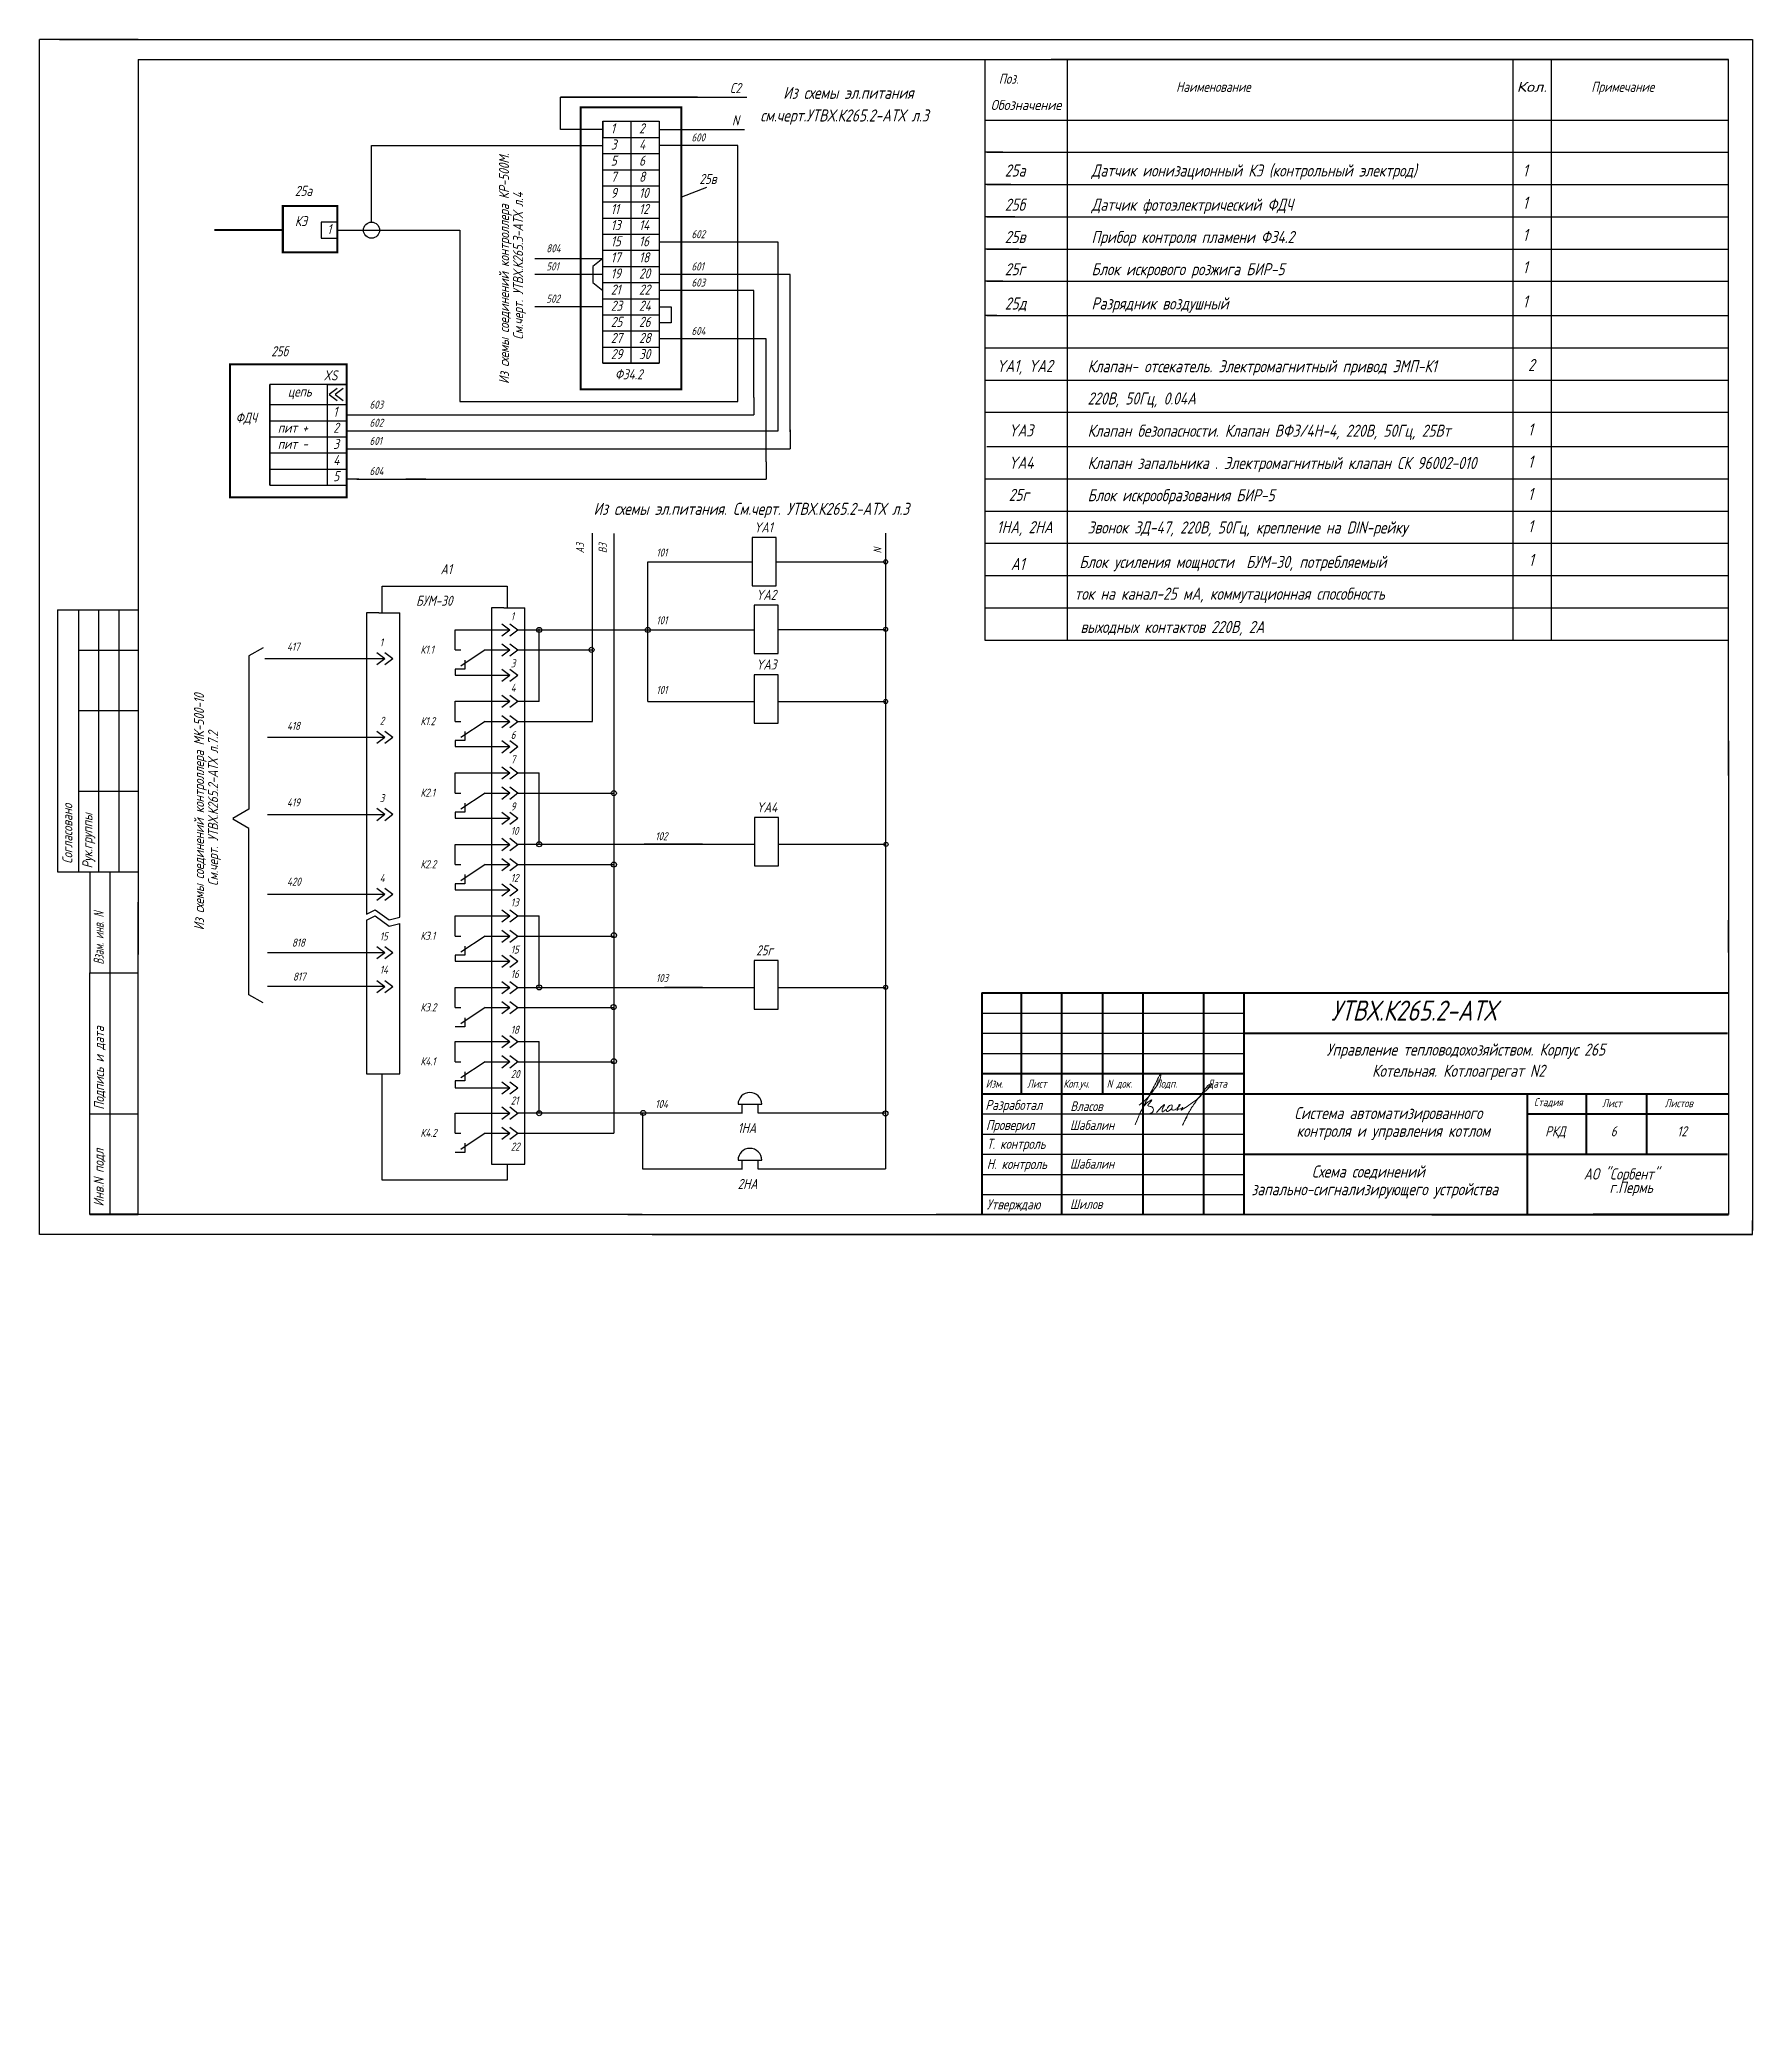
# Model space of a CAD drawing. Extents: x -4 to 1113, y 232 to 1194.
# Drawn here: x -4.5 to 420.5, y 232 to 721.5 of the extents above; entities that cross this region are included whole.
import ezdxf
from ezdxf.enums import TextEntityAlignment as Align

# ---------------------------------------------------------------- set-up
doc = ezdxf.new("R2010")
doc.units = 0
doc.header["$LTSCALE"] = 20
doc.header["$MEASUREMENT"] = 0
doc.header["$PDMODE"] = 1
doc.linetypes.add('HIDDEN', pattern=[0.375, 0.25, -0.125])
doc.layers.get('0').update_dxf_attribs({"color": 4, "linetype": 'CONTINUOUS'})
doc.layers.add('1', color=7, linetype='CONTINUOUS')
doc.layers.add('проводка', color=184, linetype='CONTINUOUS')
doc.layers.add('MAIN', color=7, linetype='CONTINUOUS', lineweight=50)
doc.layers.add('Текст', color=7, linetype='CONTINUOUS', lineweight=50)
doc.styles.add('ROMANC', font='', dxfattribs={"oblique": 15, "height": 3})
doc.styles.get("Standard").update_dxf_attribs({"font": '', "oblique": 15, "height": 2.5})
doc.styles.get('ROMANC').set_extended_font_data('GOST type A')
doc.styles.get('Standard').set_extended_font_data('GOST type A')

msp = doc.modelspace()

# ---------------------------------------------------------------- texts
at = {"color": 7, "linetype": 'Continuous', "oblique": 15}
for s, height, p in [('С2', 2.5, (166.81, 708.19)), ('Поз.', 2.5, (233.5, 710.5)), ('Наименование', 2.5, (277.5, 708.5)), ('Примечание', 2.5, (380.5, 708.5)), ('Из схемы эл.питания', 3, (180.02, 706.76)), ('1', 2.5, (137.25, 698.19)), ('2', 2.5, (144.25, 698.19)), ('N', 2.5, (167.31, 700.19)), ('см.черт.УТВХ.К265.2-АТХ л.3', 3, (174.34, 701.14)), ('3', 2.5, (137.25, 694.19)), ('4', 2.5, (144.25, 694.19)), ('600', 2, (157.25, 696.19)), ('5', 2.5, (137.25, 690.19)), ('6', 2.5, (144.25, 690.19)), ('25а', 3, (235, 687.5)), ('Датчик ионизационный КЭ (контрольный электрод)', 3, (256.5, 687.5)), ('1', 3, (363.5, 687.5)), ('7', 2.5, (137.25, 686.19)), ('8', 2.5, (144.25, 686.19)), ('25в', 2.5, (159.22, 685.64)), ('25а', 2.5, (58.88, 682.69)), ('9', 2.5, (137.25, 682.19)), ('11', 2.5, (137.25, 678.19)), ('10', 2.5, (144.25, 682.19)), ('12', 2.5, (144.25, 678.19)), ('25б', 3, (235, 679)), ('Датчик фотоэлектрический ФДЧ', 3, (256.5, 679)), ('1', 3, (363.5, 679.5)), ('КЭ', 2.5, (58.88, 675.19)), ('1', 2.5, (66.88, 673.19)), ('13', 2.5, (137.25, 674.19)), ('14', 2.5, (144.25, 674.19)), ('804', 2, (121.25, 668.69)), ('15', 2.5, (137.25, 670.19)), ('16', 2.5, (144.25, 670.19)), ('602', 2, (157.25, 672.19)), ('25в', 3, (235, 671)), ('Прибор контроля пламени Ф34.2', 3, (256.5, 671)), ('1', 3, (363.5, 671.5)), ('501', 2, (121.25, 664.19)), ('17', 2.5, (137.25, 666.19)), ('18', 2.5, (144.25, 666.19)), ('601', 2, (157.25, 664.19)), ('25г', 3, (235, 663)), ('Блок искрового розжига БИР-5', 3, (256.5, 663)), ('1', 3, (363.5, 663.5)), ('19', 2.5, (137.25, 662.19)), ('20', 2.5, (144.25, 662.19)), ('603', 2, (157.25, 660.19)), ('502', 2, (121.25, 656.19)), ('21', 2.5, (137.25, 658.19)), ('23', 2.5, (137.25, 654.19)), ('22', 2.5, (144.25, 658.19)), ('24', 2.5, (144.25, 654.19)), ('25д', 3, (235, 654.5)), ('Разрядник воздушный ', 3, (256.5, 654.5)), ('1', 3, (363.5, 655)), ('25', 2.5, (137.25, 650.19)), ('26', 2.5, (144.25, 650.19)), ('27', 2.5, (137.25, 646.19)), ('28', 2.5, (144.25, 646.19)), ('604', 2, (157.25, 648.19)), ('25б', 2.5, (53, 642.89)), ('29', 2.5, (137.25, 642.19)), ('30', 2.5, (144.25, 642.19)), ('YA1, YA2', 3, (232.95, 639.01)), ('Клапан- отсекатель. Электромагнитный привод ЭМП-К1 ', 3, (255.53, 638.93)), ('2', 3, (364.8, 639.24)), ('XS', 2.5, (66, 636.91)), ('Ф34.2', 2.5, (138.25, 637.19)), ('цепь', 2.5, (57.13, 632.91)), ('603', 2, (77.38, 629.91)), ('220В, 50Гц, 0.04А', 3, (255.53, 630.93)), ('ФДЧ', 2.5, (44.16, 626.41)), ('1', 2.5, (68.38, 627.91)), ('602', 2, (77.38, 625.41)), ('пит +', 2.5, (54.63, 623.91)), ('пит -', 2.5, (54.63, 619.91)), ('2', 2.5, (68.38, 623.91)), ('3', 2.5, (68.38, 619.91)), ('601', 2, (77.38, 620.91)), ('YA3', 3, (235.96, 623.01)), ('Клапан безопасности. Клапан ВФ3/4Н-4, 220В, 50Гц, 25Вт ', 3, (255.53, 622.93)), ('1', 3, (364.8, 623.24)), ('4', 2.5, (68.38, 615.91)), ('YA4', 3, (235.96, 615.01)), ('Клапан запальника . Электромагнитный клапан СК 96002-010 ', 3, (255.53, 614.93)), ('1', 3, (364.8, 615.24)), ('5', 2.5, (68.38, 611.91)), ('604', 2, (77.38, 613.41)), ('25г', 3, (235.96, 607.01)), ('Блок искрообразования БИР-5', 3, (255.53, 606.93)), ('1', 3, (364.8, 607.24)), ('Из схемы эл.питания. См.черт. УТВХ.К265.2-АТХ л.3', 3, (132.96, 603.55)), ('1', 3, (364.8, 599.24)), ('YA1', 2.5, (172.78, 599.22)), ('1НА, 2НА', 3, (232.99, 599.01)), ('Звонок ЗД-47, 220В, 50Гц, крепление на DIN-рейку', 3, (255.53, 598.93)), ('101', 2, (148.54, 593.21)), ('А1', 3, (236.5, 589.88)), ('Блок усиления мощности  БУМ-30, потребляемый ', 3, (253.5, 590.38)), ('1', 3, (365, 590.88)), ('А1', 2.5, (95, 588.84)), ('БУМ-30', 2.5, (88.93, 581)), ('YA2', 2.5, (173.29, 582.47)), (' ток на канал-25 мА, коммутационная способность', 3, (250.75, 582.5)), ('1', 2, (112.42, 577.41)), ('101', 2, (148.54, 576.4)), ('1', 2, (79.92, 570.91)), ('выходных контактов 220В, 2А', 3, (253.75, 574.25)), ('417', 2, (56.91, 569.87)), ('К1.1', 2, (90.01, 569.13)), ('3', 2, (112.42, 565.72)), ('YA3', 2.5, (173.29, 565.19)), ('4', 2, (112.42, 559.66)), ('101', 2, (148.54, 559.13)), ('2', 2, (79.92, 551.47)), ('К1.2', 2, (90.01, 551.38)), ('418', 2, (56.91, 550.21)), ('6', 2, (112.42, 547.97)), ('7', 2, (112.42, 541.91)), ('3', 2, (79.92, 532.28)), ('К2.1', 2, (90.01, 533.63)), ('419', 2, (56.91, 531.21)), ('9', 2, (112.42, 530.22)), ('YA4', 2.5, (173.38, 529.77)), ('10', 2, (112.42, 524.16)), ('102', 2, (148.28, 522.83)), ('4', 2, (79.92, 512.47)), ('К2.2', 2, (90.01, 515.88)), ('12', 2, (112.42, 512.47)), ('420', 2, (56.91, 511.55)), ('13', 2, (112.42, 506.41)), ('15', 2, (79.92, 497.98)), ('К3.1', 2, (90.01, 498.13)), ('15', 2, (112.42, 494.72)), ('25г', 2.5, (173.29, 494.27)), ('14', 2, (79.92, 489.7)), ('16', 2, (112.42, 488.66)), ('103', 2, (148.44, 487.66)), ('К3.2', 2, (90.01, 480.38)), ('18', 2, (112.42, 474.82)), ('Управление тепловодохозяйством. Корпус 265', 3, (314.83, 469.4)), ('К4.1', 2, (90.01, 466.99)), ('20', 2, (112.42, 463.82)), ('Котельная. Котлоагрегат N2', 3, (326.11, 464.15)), ('21', 2, (112.42, 457.26)), ('104', 2, (148.28, 456.42)), ('Система автоматизированного ', 3, (306.84, 453.65)), ('К4.2', 2, (90.01, 449.24)), ('1HA', 2.5, (168.72, 450.19)), ('контроля и управления котлом', 3, (307.35, 449.25)), ('22', 2, (112.42, 445.82)), ('Схема соединений', 3, (311.16, 439.15)), ('2HA', 2.5, (168.72, 436.32)), ('запально-сигнализирующего устройства', 3, (296.18, 434.75))]:
    msp.add_text(s, height=height, dxfattribs=at).set_placement(p)
for s, width, p, p2 in [('Кол.', 1.5, (362, 708.5), (369.5, 708.5)), ('Обозначение', 1.107345, (231.5, 704), (249, 704))]:
    msp.add_text(s, height=2.5, dxfattribs=dict(at, width=width)).set_placement(p, p2, align=Align.FIT)
for s, height, p in [('Из схемы соединений контроллера КР-500М.', 2.5, (112, 636.04)), ('См.черт. УТВХ.К265.3-АТХ л.4', 2.5, (115.5, 647.02)), ('А3', 2, (130.63, 594)), ('В3', 2, (136.23, 594.06)), ('N', 2, (204.41, 594)), ('Из схемы соединений контроллера МК-500-10', 2.5, (36.33, 500.52)), ('См.черт. УТВХ.К265.2-АТХ л.7.2', 2.5, (39.83, 511.49))]:
    msp.add_text(s, height=height, rotation=90, dxfattribs=at).set_placement(p)
at = {"color": 0, "linetype": 'Continuous', "oblique": 15}
for s, height, p in [('УТВХ.К265.2-АТХ', 5, (315.97, 478.07)), ('Изм.', 2, (230.27, 461.45)), ('Лист', 2, (240.52, 461.45)), ('Коп.уч.', 2, (249.52, 461.45)), ('N док.', 2, (260.27, 461.45)), ('Подп.', 2, (272.27, 461.45)), ('Дата', 2, (285.27, 461.45)), ('Разработал', 2.5, (230.18, 455.92)), ('Власов', 2.4, (251.27, 455.65)), ('Стадия', 2, (366.27, 456.86)), ('Лист', 2, (383.2, 456.6)), ('Листов ', 2, (398.72, 456.6)), ('Проверил', 2.5, (230.34, 450.95)), ('Шабалин', 2.4, (251.17, 450.95)), ('Т. контроль', 2.5, (230.52, 446.26)), ('Н. контроль', 2.5, (230.52, 441.26)), ('Шабалин', 2.4, (251.17, 441.36)), ('АО "Сорбент"', 2.8, (378.62, 438.65)), ('г.Пермь', 2.8, (385.02, 435.32)), ('Утверждаю', 2.5, (230.49, 431.23)), ('Шилов', 2.4, (251.17, 431.36))]:
    msp.add_text(s, height=height, dxfattribs=at).set_placement(p)
at = {"layer": 'MAIN', "color": 7, "linetype": 'Continuous', "lineweight": -3, "oblique": 15}
for s, p in [('Согласовано', (3.66, 517)), ('Рук.группы', (8.66, 515.83))]:
    msp.add_text(s, height=2.5, rotation=90, dxfattribs=at).set_placement(p)
at = {"layer": 'MAIN', "color": 7, "linetype": 'Continuous', "lineweight": -3, "style": 'ROMANC', "oblique": 15, "width": 0.8}
msp.add_text('Взам. инв. N', height=2.5, rotation=90, dxfattribs=at).set_placement((11.46, 491.98))
at = {"layer": 'MAIN', "color": 7, "linetype": 'Continuous', "lineweight": -3, "oblique": 15}
for s, p in [('818', (58.13, 496.43)), ('817', (58.39, 488.01))]:
    msp.add_text(s, height=2, dxfattribs=at).set_placement(p)
at = {"layer": 'MAIN', "color": 7, "linetype": 'Continuous', "lineweight": -3, "style": 'ROMANC', "oblique": 15}
for s, p in [('Подпись и дата', (11.51, 455.98)), ('Инв.N подл', (11.46, 431.98))]:
    msp.add_text(s, height=2.5, rotation=90, dxfattribs=at).set_placement(p)
at = {"layer": 'Текст', "lineweight": -3, "oblique": 15}
for s, p in [('РКД', (369.07, 449.38, 10)), ('6', (385.32, 449.38, 10)), ('12', (401.82, 449.38, 10))]:
    msp.add_text(s, height=2.5, dxfattribs=at).set_placement(p)

# ---------------------------------------------------------------- blocks, each defined once
blk = doc.blocks.new('Власов')
at = {"layer": 'проводка', "lineweight": 18}
for points in [[(-0.58, 2.47), (1.27, 4.07), (2.73, 5.82), (3.82, 7.33), (4.64, 9.02), (4.84, 10.28), (4.04, 8.93), (3.16, 7.2), (1.39, 3.86), (0.52, 2.26), (-1.55, -2.37), (-0.72, -0.35), (0.34, 1.8), (1.73, 3.31), (2.62, 3.78), (2.31, 3.3), (1.91, 2.96), (1.61, 2.44), (2.21, 2.21), (2.85, 1.83), (2.99, 1.4), (2.77, 0.75), (2.36, 0.49), (2.18, 0.43), (2.07, 0.4), (1.98, 0.4)], [(3.73, 0.66), (4.37, 1.39), (4.91, 2.01), (5.22, 2.29), (5.78, 2.66), (5.59, 2.28), (5.16, 1.05), (5.19, 0.9), (5.7, 1.1), (6.25, 1.38), (6.27, 1.2), (6.3, 1.02), (7.02, 1.21), (7.63, 2.13), (7.63, 2.52), (6.76, 2.22), (6.42, 1.7)]]:
    blk.add_spline(points, degree=3, dxfattribs=at)
for points, knots in [([(9.73, 1.6), (9.73, 1.6), (10.28, 1.61), (10.33, 1.73), (10.3, 1.95), (10.1, 1.88), (9.94, 1.44), (9.82, 1.2), (10.65, 1.75), (14.06, 4.01), (14.83, 4.98), (18.2, 8.2), (16.58, 7.61), (15.42, 5.89), (12.84, 2.54), (12.14, 1.35), (11.17, -0.37), (10.2, -2.51), (10.72, -1.41), (10.96, -1), (11.17, -0.6), (11.31, -0.38), (11.4, -0.29)], [5.202172, 5.202172, 5.202172, 5.202172, 5.207482, 5.981017, 6.074049, 6.477149, 7.534813, 8.416864, 10.873297, 16.080912, 19.105162, 21.731982, 23.469351, 25.755203, 29.311429, 34.513333, 38.416271, 38.862024, 39.053994, 43.961574, 49.897464, 51.239132, 51.239132, 51.239132, 51.239132]), ([(7.53, 1.66), (7.5, 1.54), (7.54, 1.28), (8.01, 1.24), (8.83, 1.57), (9.1, 2.08), (9.9, 2.69), (9.43, 2.64), (9.3, 2.52), (9.14, 2.21), (9.04, 1.25), (8.71, 1.13), (8.92, 1.39), (9.3, 1.54), (9.6, 1.6)], [0, 0, 0, 0, 0.614094, 1.118723, 1.807789, 3.045572, 4.744461, 5.191863, 5.576495, 6.389957, 8.441618, 9.345517, 10.182193, 10.758393, 10.758393, 10.758393, 10.758393])]:
    blk.add_open_spline(points, degree=3, knots=knots, dxfattribs=at)

# ---------------------------------------------------------------- linework, layer by layer
at = {"color": 7, "linetype": 'Continuous'}
for p, q in [((20, 721.5), (-4.5, 721.5)), ((-4.5, 425), (-4.5, 721.5)), ((164, 716.5), (248, 716.5)), ((230, 716.5), (230, 701.5)), ((243, 716.5), (414.5, 716.5)), ((414.5, 716.5), (246.5, 716.5)), ((250.5, 716.5), (250.5, 572.5)), ((361, 716.5), (361, 572.5)), ((370.5, 716.5), (370.5, 572.5)), ((414.5, 547), (414.5, 716.5)), ((158.75, 707.19), (124.75, 707.19)), ((124.75, 699.19), (124.75, 707.19)), ((124.75, 707.19), (171.02, 707.19)), ((230, 709), (230, 629)), ((135.25, 701.19), (149.25, 701.19)), ((135.25, 641.19), (135.25, 701.19)), ((135.25, 701.19), (142.25, 701.19)), ((135.25, 701.19), (135.25, 697.19)), ((142.25, 701.19), (142.25, 641.19)), ((149.25, 701.19), (149.25, 641.19)), ((230, 701.5), (235.5, 701.5)), ((230.5, 701.5), (414.5, 701.5)), ((77.88, 676.19), (77.88, 695.19)), ((77.88, 695.19), (135.25, 695.19)), ((135.25, 699.19), (124.75, 699.19)), ((135.25, 697.19), (149.25, 697.19)), ((149.25, 699.19), (158.75, 699.19)), ((149.25, 699.19), (170.4, 699.19)), ((168.75, 695.19), (149.25, 695.19)), ((168.75, 631.69), (168.75, 695.19)), ((135.25, 693.19), (149.25, 693.19)), ((234.5, 693.5), (230, 693.5)), ((230.5, 693.5), (414.5, 693.5)), ((135.25, 689.19), (149.25, 689.19)), ((236.5, 685.5), (230, 685.5)), ((230.5, 685.5), (414.5, 685.5)), ((135.25, 685.19), (149.25, 685.19)), ((135.25, 681.19), (149.25, 681.19)), ((160.97, 684.8), (154.79, 682.35)), ((69.38, 676.19), (65.38, 676.19)), ((65.38, 676.19), (65.38, 672.19)), ((135.25, 677.19), (149.25, 677.19)), ((135.25, 677.19), (149.25, 677.19)), ((237.5, 677.5), (230, 677.5)), ((230.5, 677.5), (414.5, 677.5)), ((65.38, 672.19), (69.38, 672.19)), ((69.38, 674.19), (99.75, 674.19)), ((99.75, 674.19), (99.75, 634.69)), ((135.25, 673.19), (149.25, 673.19)), ((178.75, 671.19), (149.25, 671.19)), ((178.75, 624.41), (178.75, 671.19)), ((118.41, 667.19), (135.25, 667.19)), ((135.25, 667.19), (132.75, 665.19)), ((135.25, 669.19), (149.25, 669.19)), ((238.5, 669.5), (230, 669.5)), ((230.5, 669.5), (414.5, 669.5)), ((135.25, 663.19), (118.41, 663.19)), ((132.75, 665.19), (132.75, 661.19)), ((132.75, 661.19), (135.25, 659.19)), ((135.25, 665.19), (149.25, 665.19)), ((135.25, 665.19), (149.25, 665.19)), ((135.25, 661.19), (149.25, 661.19)), ((135.25, 661.19), (149.25, 661.19)), ((181.75, 663.19), (149.25, 663.19)), ((181.75, 624.19), (181.75, 663.19)), ((234, 661.5), (230, 661.5)), ((234.5, 661.5), (230, 661.5)), ((230.5, 661.5), (414.5, 661.5)), ((230.5, 661.5), (414.5, 661.5)), ((135.25, 657.19), (149.25, 657.19)), ((135.25, 657.19), (149.25, 657.19)), ((172.75, 659.19), (149.25, 659.19)), ((172.75, 632.69), (172.75, 659.19)), ((135.25, 655.19), (118.41, 655.19)), ((135.25, 653.19), (149.25, 653.19)), ((149.25, 655.19), (152.25, 655.19)), ((152.25, 651.19), (149.25, 651.19)), ((152.25, 655.19), (152.25, 651.19)), ((233, 653), (230, 653)), ((230, 651.5), (230, 572.5)), ((230.5, 653), (414.5, 653)), ((135.25, 649.19), (149.25, 649.19)), ((175.75, 647.19), (149.25, 647.19)), ((175.75, 616.69), (175.75, 647.19)), ((135.25, 645.19), (149.25, 645.19)), ((230, 645), (414.5, 645)), ((71.75, 640.89), (42.79, 640.89)), ((42.79, 640.89), (42.79, 614.91)), ((71.75, 635.91), (71.75, 640.89)), ((71.75, 607.94), (71.75, 640.89)), ((149.25, 641.19), (135.25, 641.19)), ((135.25, 641.19), (149.25, 641.19)), ((230, 637), (414.5, 637)), ((52.63, 635.91), (52.63, 630.91)), ((66.88, 635.91), (52.63, 635.91)), ((52.63, 610.91), (52.63, 635.91)), ((66.88, 635.91), (68.88, 635.91)), ((66.88, 635.91), (66.88, 631.91)), ((66.88, 635.91), (71.88, 635.91)), ((66.88, 635.91), (71.88, 635.91)), ((71.88, 635.91), (66.88, 635.91)), ((66.88, 635.91), (66.88, 610.91)), ((69.38, 634.91), (67.38, 633.41)), ((67.38, 633.41), (69.38, 631.91)), ((70.88, 635.91), (67.88, 635.91)), ((70.88, 634.91), (68.88, 633.41)), ((68.88, 633.41), (70.88, 631.91)), ((69.38, 635.91), (71.88, 635.91)), ((71.88, 610.91), (71.88, 635.91)), ((99.75, 634.69), (99.75, 631.69)), ((99.75, 631.69), (168.75, 631.69)), ((172.75, 632.69), (172.75, 628.41)), ((52.63, 631.41), (52.63, 610.91)), ((52.63, 630.91), (71.88, 630.91)), ((52.63, 626.91), (71.88, 626.91)), ((71.88, 628.41), (172.75, 628.41)), ((230, 629), (414.5, 629)), ((230.5, 629), (414.5, 629)), ((52.63, 622.91), (71.88, 622.91)), ((71.88, 624.41), (178.75, 624.41)), ((181.75, 624.69), (181.75, 619.91)), ((52.63, 618.91), (71.88, 618.91)), ((71.88, 619.91), (181.75, 619.91)), ((230.5, 620.5), (414.5, 620.5)), ((42.79, 614.91), (42.79, 607.94)), ((52.63, 614.91), (71.88, 614.91)), ((74.75, 612.41), (71.88, 612.41)), ((74.25, 612.41), (172.75, 612.41)), ((172.75, 612.41), (175.75, 612.41)), ((175.75, 616.69), (175.75, 612.41)), ((230, 612.5), (414.5, 612.5)), ((42.79, 607.94), (71.75, 607.94)), ((52.63, 610.91), (71.88, 610.91)), ((66.88, 610.91), (66.88, 610.91)), ((66.88, 610.91), (71.88, 610.91)), ((230, 604.5), (414.5, 604.5)), ((132.6, 599), (132.6, 552.3)), ((138.03, 598.93), (138.03, 516.8)), ((172.28, 597.91), (172.28, 585.91)), ((178.28, 597.91), (172.28, 597.91)), ((178.28, 585.91), (178.28, 597.91)), ((205.41, 599), (205.41, 441.3)), ((230, 596.5), (414.5, 596.5)), ((230, 588.5), (414.5, 588.5)), ((172.28, 585.91), (178.28, 585.91)), ((79.67, 579.22), (76.67, 579.22)), ((110.67, 580.47), (107.67, 580.47)), ((172.79, 581.15), (172.79, 569.15)), ((178.79, 581.15), (172.79, 581.15)), ((178.79, 569.15), (178.79, 581.15)), ((230, 580.5), (414.5, 580.5)), ((110.17, 576.56), (112.17, 575.06)), ((110.17, 573.56), (112.17, 575.06)), ((112.17, 576.56), (114.17, 575.06)), ((112.17, 573.56), (114.17, 575.06)), ((178.79, 575.15), (205.41, 575.15)), ((51.04, 570.58), (47.45, 568.58)), ((47.45, 568.58), (47.45, 530.58)), ((79.17, 569.41), (81.17, 567.91)), ((79.17, 566.41), (81.17, 567.91)), ((81.17, 569.41), (83.17, 567.91)), ((81.17, 566.41), (83.17, 567.91)), ((98.64, 570.05), (100.05, 570.05)), ((106.05, 570.05), (100.05, 566.05)), ((106.05, 570.05), (112.16, 570.05)), ((110.17, 571.56), (112.17, 570.06)), ((110.17, 568.56), (112.17, 570.06)), ((112.17, 571.56), (114.17, 570.06)), ((112.17, 568.56), (114.17, 570.06)), ((114.16, 570.05), (132.46, 570.05)), ((172.79, 569.15), (178.79, 569.15)), ((230, 572.5), (414.5, 572.5)), ((110.17, 565.31), (112.17, 563.81)), ((110.17, 562.31), (112.17, 563.81)), ((112.17, 565.31), (114.17, 563.81)), ((112.17, 562.31), (114.17, 563.81)), ((172.79, 563.88), (172.79, 551.88)), ((178.79, 563.88), (172.79, 563.88)), ((178.79, 551.88), (178.79, 563.88)), ((76.67, 560.65), (76.67, 551.97)), ((76.67, 559.97), (76.67, 558.38)), ((107.67, 560.65), (107.67, 551.97)), ((107.67, 559.97), (107.67, 558.38)), ((110.17, 558.81), (112.17, 557.31)), ((112.17, 558.81), (114.17, 557.31)), ((110.17, 555.81), (112.17, 557.31)), ((110.17, 553.81), (112.17, 552.31)), ((112.17, 555.81), (114.17, 557.31)), ((112.17, 553.81), (114.17, 552.31)), ((79.17, 549.93), (81.17, 548.43)), ((79.17, 546.93), (81.17, 548.43)), ((81.17, 549.93), (83.17, 548.43)), ((81.17, 546.93), (83.17, 548.43)), ((98.64, 552.3), (100.05, 552.3)), ((106.05, 552.3), (100.05, 548.3)), ((106.05, 552.3), (112.16, 552.3)), ((110.17, 550.81), (112.17, 552.31)), ((112.17, 550.81), (114.17, 552.31)), ((114.16, 552.3), (132.69, 552.3)), ((172.79, 551.88), (178.79, 551.88)), ((110.17, 547.56), (112.17, 546.06)), ((110.17, 544.56), (112.17, 546.06)), ((112.17, 547.56), (114.17, 546.06)), ((112.17, 544.56), (114.17, 546.06)), ((107.67, 542.22), (107.67, 540.63)), ((110.17, 541.06), (112.17, 539.56)), ((110.17, 538.06), (112.17, 539.56)), ((112.17, 541.06), (114.17, 539.56)), ((112.17, 538.06), (114.17, 539.56)), ((98.64, 534.55), (100.05, 534.55)), ((106.05, 534.55), (100.05, 530.55)), ((106.05, 534.55), (112.16, 534.55)), ((110.17, 536.06), (112.17, 534.56)), ((110.17, 533.06), (112.17, 534.56)), ((112.17, 536.06), (114.17, 534.56)), ((112.17, 533.06), (114.17, 534.56)), ((114.16, 534.55), (138.03, 534.55)), ((47.45, 530.58), (43.45, 528.19)), ((52.1, 529.26), (81.15, 529.26)), ((79.17, 530.77), (81.17, 529.27)), ((79.17, 527.77), (81.17, 529.27)), ((81.17, 530.77), (83.17, 529.27)), ((81.17, 527.77), (83.17, 529.27)), ((110.17, 529.81), (112.17, 528.31)), ((112.17, 529.81), (114.17, 528.31)), ((47.45, 525.71), (43.45, 528.1)), ((47.45, 484.52), (47.45, 525.71)), ((107.67, 525.15), (107.67, 516.47)), ((107.67, 524.47), (107.67, 522.88)), ((110.17, 526.81), (112.17, 528.31)), ((112.17, 526.81), (114.17, 528.31)), ((172.88, 528.46), (172.88, 516.46)), ((178.88, 528.46), (172.88, 528.46)), ((178.88, 516.46), (178.88, 528.46)), ((110.17, 523.31), (112.17, 521.81)), ((110.17, 520.31), (112.17, 521.81)), ((112.17, 523.31), (114.17, 521.81)), ((112.17, 520.31), (114.17, 521.81)), ((152.53, 521.83), (145.53, 521.83)), ((160.03, 521.83), (146.53, 521.83)), ((98.64, 516.8), (100.05, 516.8)), ((106.05, 516.8), (100.05, 512.8)), ((106.05, 516.8), (112.16, 516.8)), ((110.17, 518.31), (112.17, 516.81)), ((110.17, 515.31), (112.17, 516.81)), ((112.17, 518.31), (114.17, 516.81)), ((112.17, 515.31), (114.17, 516.81)), ((114.16, 516.8), (138.03, 516.8)), ((138.03, 516.8), (138.03, 450.15)), ((172.88, 516.46), (178.88, 516.46)), ((79.17, 510.97), (81.17, 509.47)), ((79.17, 507.97), (81.17, 509.47)), ((81.17, 510.97), (83.17, 509.47)), ((81.17, 507.97), (83.17, 509.47)), ((110.17, 512.06), (112.17, 510.56)), ((110.17, 509.06), (112.17, 510.56)), ((112.17, 512.06), (114.17, 510.56)), ((112.17, 509.06), (114.17, 510.56)), ((110.17, 505.56), (112.17, 504.06)), ((112.17, 505.56), (114.17, 504.06)), ((110.17, 502.56), (112.17, 504.06)), ((110.17, 500.56), (112.17, 499.06)), ((112.17, 502.56), (114.17, 504.06)), ((112.17, 500.56), (114.17, 499.06)), ((114.17, 504.06), (119.49, 504.06)), ((414.5, 495), (414.5, 503)), ((79.17, 496.48), (81.17, 494.98)), ((79.17, 493.48), (81.17, 494.98)), ((81.17, 496.48), (83.17, 494.98)), ((81.17, 493.48), (83.17, 494.98)), ((98.64, 499.05), (100.05, 499.05)), ((106.05, 499.05), (100.05, 495.05)), ((106.05, 499.05), (112.16, 499.05)), ((110.17, 497.56), (112.17, 499.06)), ((112.17, 497.56), (114.17, 499.06)), ((114.16, 499.05), (138.03, 499.05)), ((107.67, 489.65), (107.67, 480.97)), ((110.17, 494.31), (112.17, 492.81)), ((110.17, 491.31), (112.17, 492.81)), ((112.17, 494.31), (114.17, 492.81)), ((112.17, 491.31), (114.17, 492.81)), ((172.79, 492.96), (172.79, 480.96)), ((178.79, 492.96), (172.79, 492.96)), ((178.79, 480.96), (178.79, 492.96)), ((81.13, 486.57), (52.1, 486.57)), ((79.17, 488.04), (81.17, 486.54)), ((79.17, 485.04), (81.17, 486.54)), ((81.17, 488.04), (83.17, 486.54)), ((81.17, 485.04), (83.17, 486.54)), ((107.67, 488.97), (107.67, 487.38)), ((110.17, 487.81), (112.17, 486.31)), ((110.17, 484.81), (112.17, 486.31)), ((112.17, 487.81), (114.17, 486.31)), ((112.17, 484.81), (114.17, 486.31)), ((160.03, 486.33), (150.53, 486.33)), ((51.04, 482.53), (47.45, 484.52)), ((98.64, 481.3), (100.05, 481.3)), ((106.05, 481.3), (100.05, 477.3)), ((106.05, 481.3), (112.16, 481.3)), ((110.17, 482.81), (112.17, 481.31)), ((110.17, 479.81), (112.17, 481.31)), ((112.17, 482.81), (114.17, 481.31)), ((112.17, 479.81), (114.17, 481.31)), ((114.16, 481.3), (138, 481.3)), ((172.79, 480.96), (178.79, 480.96)), ((110.17, 474.41), (112.17, 472.91)), ((110.17, 471.41), (112.17, 472.91)), ((112.17, 474.41), (114.17, 472.91)), ((112.17, 471.41), (114.17, 472.91)), ((114.17, 472.91), (119.49, 472.91)), ((98.64, 467.9), (100.05, 467.9)), ((106.05, 467.9), (100.05, 463.9)), ((106.05, 467.9), (112.16, 467.9)), ((107.67, 469.07), (107.67, 467.48)), ((110.17, 469.41), (112.17, 467.91)), ((110.17, 466.41), (112.17, 467.91)), ((112.17, 469.41), (114.17, 467.91)), ((112.17, 466.41), (114.17, 467.91)), ((114.16, 467.9), (138.03, 467.9)), ((110.17, 462.91), (112.17, 461.41)), ((110.17, 459.91), (112.17, 461.41)), ((112.17, 462.91), (114.17, 461.41)), ((112.17, 459.91), (114.17, 461.41)), ((110.17, 456.66), (112.17, 455.16)), ((112.17, 456.66), (114.17, 455.16)), ((168.82, 457.32), (174.72, 457.32)), ((169.72, 457.32), (169.72, 455.07)), ((173.72, 457.32), (173.72, 455.18)), ((107.67, 454.15), (107.67, 442.51)), ((107.67, 451.32), (107.67, 449.73)), ((110.17, 453.66), (112.17, 455.16)), ((110.17, 451.66), (112.17, 450.16)), ((112.17, 453.66), (114.17, 455.16)), ((112.17, 451.66), (114.17, 450.16)), ((173.72, 455.17), (205.41, 455.17)), ((98.64, 450.15), (100.05, 450.15)), ((106.05, 450.15), (100.05, 446.15)), ((106.05, 450.15), (112.16, 450.15)), ((110.17, 448.66), (112.17, 450.16)), ((112.17, 448.66), (114.17, 450.16)), ((114.16, 450.15), (138.03, 450.15)), ((168.82, 443.45), (174.72, 443.45)), ((169.72, 443.45), (169.72, 441.19)), ((173.72, 443.45), (173.72, 441.31)), ((173.72, 441.3), (205.41, 441.3)), ((356, 430), (218, 430)), ((420.5, 425), (420.5, 428.5)), ((147.5, 425), (420.5, 425)), ((420.5, 425), (179, 425))]:
    msp.add_line(p, q, dxfattribs=at)
at = {"color": 7}
for p, q in [((0.5, 721.5), (420.5, 721.5)), ((420.5, 721.5), (420.5, 426)), ((146.44, 557.26), (146.44, 591.91)), ((146.44, 591.91), (172.28, 591.91)), ((178.28, 591.91), (205.41, 591.91)), ((98.64, 575.05), (112.16, 575.05)), ((98.64, 570.05), (98.64, 575.05)), ((114.16, 575.05), (172.79, 575.05)), ((119.49, 557.26), (119.49, 575.26)), ((51.39, 567.91), (81.09, 567.91)), ((98.61, 565.3), (98.61, 563.8)), ((101.05, 565.3), (98.61, 565.3)), ((98.61, 563.8), (112.16, 563.8)), ((101.05, 567.55), (101.05, 565.3)), ((112.02, 563.8), (112.02, 563.8)), ((98.64, 552.3), (98.64, 557.3)), ((98.64, 557.3), (112.16, 557.3)), ((114.16, 557.3), (119.49, 557.3)), ((146.44, 557.26), (172.79, 557.26)), ((178.79, 557.26), (205.41, 557.26)), ((52.1, 548.43), (81.13, 548.43)), ((101.05, 549.8), (101.05, 547.55)), ((101.05, 547.55), (98.61, 547.55)), ((98.61, 547.55), (98.61, 546.05)), ((98.61, 546.05), (112.16, 546.05)), ((112.02, 546.05), (112.02, 546.05)), ((98.64, 534.55), (98.64, 539.55)), ((98.64, 539.55), (112.16, 539.55)), ((114.17, 539.56), (119.49, 539.56)), ((119.49, 521.76), (119.49, 539.56)), ((101.05, 529.8), (98.61, 529.8)), ((98.61, 529.8), (98.61, 528.3)), ((101.05, 532.05), (101.05, 529.8)), ((98.61, 528.3), (112.16, 528.3)), ((112.02, 528.3), (112.02, 528.3)), ((98.64, 521.8), (112.16, 521.8)), ((98.64, 516.8), (98.64, 521.8)), ((114.16, 521.83), (157.53, 521.83)), ((146.53, 521.83), (172.88, 521.83)), ((178.88, 521.83), (205.51, 521.83)), ((101.05, 514.3), (101.05, 512.05)), ((52.1, 509.46), (81.17, 509.46)), ((98.61, 512.05), (98.61, 510.55)), ((101.05, 512.05), (98.61, 512.05)), ((98.61, 510.55), (112.16, 510.55)), ((112.02, 510.55), (112.02, 510.55)), ((76.67, 504.51), (78.75, 505.55)), ((78.75, 505.55), (82.25, 503.05)), ((76.67, 503.01), (78.75, 504.05)), ((78.75, 504.05), (82.25, 501.55)), ((82.25, 503.05), (84.92, 503.72)), ((82.25, 501.55), (84.92, 502.22)), ((98.64, 499.05), (98.64, 504.05)), ((98.64, 504.05), (112.16, 504.05)), ((119.49, 486.26), (119.49, 504.06)), ((52.1, 494.96), (81.16, 494.96)), ((101.05, 496.55), (101.05, 494.3)), ((101.05, 494.3), (98.61, 494.3)), ((98.61, 494.3), (98.61, 492.8)), ((98.61, 492.8), (112.16, 492.8)), ((112.02, 492.8), (112.02, 492.8)), ((98.64, 486.3), (112.16, 486.3)), ((98.64, 481.3), (98.64, 486.3)), ((114.16, 486.33), (157.53, 486.33)), ((146.44, 486.33), (172.79, 486.33)), ((178.79, 486.33), (205.41, 486.33)), ((101.05, 476.55), (98.61, 476.55)), ((101.05, 478.8), (101.05, 476.55)), ((98.64, 472.9), (112.16, 472.9)), ((98.64, 467.9), (98.64, 472.9)), ((112.02, 472.9), (112.02, 472.9)), ((119.49, 455.13), (119.49, 472.91)), ((101.05, 465.4), (101.05, 463.15)), ((98.61, 463.15), (98.61, 461.37)), ((101.05, 463.15), (98.61, 463.15)), ((98.61, 461.37), (112.16, 461.37)), ((98.64, 450.15), (98.64, 455.15)), ((98.64, 455.15), (112.16, 455.15)), ((112.02, 455.15), (112.02, 455.15)), ((114.16, 455.19), (169.82, 455.19)), ((114.16, 455.17), (119.49, 455.17)), ((145.15, 455.19), (145.15, 441.31)), ((101.05, 447.65), (101.05, 445.4)), ((101.05, 445.4), (98.61, 445.4)), ((145.15, 441.31), (169.82, 441.31)), ((205, 430), (205, 430)), ((201, 425), (-4.5, 425)), ((280.5, 425), (195, 425))]:
    msp.add_line(p, q, dxfattribs=at)
at = {"color": 7, "lineweight": 30}
for p, q in [((20, 716.5), (219, 716.5)), ((20, 716.5), (20, 494.5)), ((414.5, 547.5), (414.5, 430)), ((20, 430), (20, 507.5)), ((145, 430), (20, 430))]:
    msp.add_line(p, q, dxfattribs=at)
at = {"color": 7, "linetype": 'Continuous', "lineweight": 30}
for p, q in [((204.5, 716.5), (386, 716.5)), ((383, 716.5), (414.5, 716.5)), ((414.5, 538.92), (414.5, 716.5)), ((80.5, 579.22), (80.5, 585.84)), ((80.5, 585.84), (111.5, 585.84)), ((111.5, 585.84), (111.5, 580.47)), ((76.67, 579.22), (76.67, 558.38)), ((79.67, 579.22), (84.92, 579.22)), ((84.92, 560.31), (84.92, 579.22)), ((107.67, 580.47), (107.67, 558.38)), ((110.67, 580.47), (115.92, 580.47)), ((115.92, 560.31), (115.92, 580.47)), ((76.67, 560.65), (76.67, 504.51)), ((84.92, 503.72), (84.92, 561.83)), ((107.67, 560.65), (107.67, 499.01)), ((115.92, 498.47), (115.92, 561.83)), ((76.67, 503.01), (76.67, 464.87)), ((84.92, 464.87), (84.92, 502.22)), ((107.67, 503.01), (107.67, 445.12)), ((115.92, 442.51), (115.92, 502.22)), ((76.67, 464.87), (84.92, 464.87)), ((80.5, 438.48), (80.5, 464.87)), ((107.67, 442.51), (115.92, 442.51)), ((111.5, 442.51), (111.5, 438.48)), ((111.5, 438.48), (80.5, 438.48)), ((141.5, 430), (414.5, 430))]:
    msp.add_line(p, q, dxfattribs=at)
at = {"color": 7, "linetype": 'HIDDEN'}
msp.add_line((91.38, 612.41), (85.88, 612.41), dxfattribs=at)
at = {"color": 0, "linetype": 'Continuous', "lineweight": 40}
for p, q in [((229.27, 484.95), (414.5, 484.95)), ((239.02, 484.95), (239.02, 459.95)), ((249.02, 484.95), (249.02, 429.95)), ((259.27, 484.95), (259.27, 459.95)), ((269.27, 484.95), (269.27, 429.95)), ((284.27, 484.95), (284.27, 429.95)), ((294.27, 484.95), (294.27, 429.95)), ((294.27, 474.95), (414.27, 474.95)), ((229.27, 464.95), (294.27, 464.95)), ((229.27, 459.95), (414.5, 459.95)), ((294.27, 444.95), (414.27, 444.95))]:
    msp.add_line(p, q, dxfattribs=at)
at = {"color": 0, "linetype": 'ByBlock', "lineweight": 40}
for p, q in [((229.27, 484.95), (229.27, 430)), ((364.65, 430), (364.65, 459.95)), ((379.27, 444.95), (379.27, 459.95)), ((394.27, 444.95), (394.27, 459.95)), ((364.65, 454.95), (414.65, 454.95))]:
    msp.add_line(p, q, dxfattribs=at)
at = {"color": 0, "linetype": 'Continuous'}
for p, q in [((229.27, 479.95), (294.27, 479.95)), ((229.27, 474.95), (294.27, 474.95)), ((229.27, 469.95), (294.27, 469.95)), ((229.27, 454.95), (294.27, 454.95)), ((229.27, 449.95), (294.27, 449.95)), ((229.27, 449.95), (294.27, 449.95)), ((229.27, 444.95), (294.27, 444.95)), ((229.27, 439.95), (294.27, 439.95)), ((229.27, 434.95), (294.27, 434.95))]:
    msp.add_line(p, q, dxfattribs=at)
at = {"color": 7, "lineweight": 40}
msp.add_line((414.5, 430, -1), (380.93, 430, -1), dxfattribs=at)
at = {"color": 7, "linetype": 'Continuous', "const_width": 0.5}
for points in [[(129.75, 704.69), (149.75, 704.69), (154.75, 704.69), (154.75, 634.69), (129.75, 634.69), (129.75, 704.69)], [(55.88, 680.19), (69.38, 680.19), (69.38, 668.69), (55.88, 668.69), (55.88, 680.19)], [(55.88, 674.19), (38.88, 674.19)], [(71.75, 640.89), (71.75, 607.94), (42.79, 607.94), (42.79, 631.41)], [(42.79, 630.91), (42.79, 640.89), (71.75, 640.89), (71.75, 635.91)]]:
    msp.add_lwpolyline(points, dxfattribs=at)
at = {"color": 7, "linetype": 'Continuous'}
for centre, radius in [((77.88, 674.19), 2), ((205.41, 591.91), 0.509), ((205.41, 575.15), 0.509), ((205.41, 557.26), 0.509), ((205.51, 521.83), 0.509), ((205.41, 486.33), 0.509)]:
    msp.add_circle(centre, radius, dxfattribs=at)
at = {"color": 7}
for centre in [(119.49, 575.01), (146.44, 575.01), (132.46, 570.08), (137.99, 534.51), (119.49, 521.83), (138.02, 516.8), (138.03, 499.26), (119.49, 486.33), (137.94, 481.44), (138.03, 468.01), (119.49, 455.13), (145.28, 455.17), (205.38, 455.06)]:
    msp.add_circle(centre, 0.629, dxfattribs=at)
for centre in [(171.76, 457.32), (171.76, 443.45)]:
    msp.add_arc(centre, 2.94, 0.0058, 179.9942, dxfattribs=at)
at = {"color": 7, "linetype": 'Continuous'}
for p in [(294.5, 372), (294.5, 372), (294.5, 362), (294.5, 362), (294.5, 352), (294.5, 352), (294.5, 342), (294.5, 342), (294.5, 332), (294.5, 332), (294.5, 322), (294.5, 322), (294.5, 312), (294.5, 312), (294.5, 302), (294.5, 302), (294.5, 292), (294.5, 292), (294.5, 282), (294.5, 282), (294.5, 272), (294.5, 272), (294.5, 262), (294.5, 262), (294.5, 252), (294.5, 252), (294.5, 242), (294.5, 242), (294.5, 232), (294.5, 232)]:
    msp.add_point(p, dxfattribs=at)
at = {"layer": '1', "color": 7, "linetype": 'Continuous', "lineweight": 30}
for p, q in [((-0.01, 580), (-0.01, 515)), ((20, 430), (13, 430))]:
    msp.add_line(p, q, dxfattribs=at)
at = {"layer": '1', "color": 7, "linetype": 'Continuous', "lineweight": 40}
for p, q in [((20, 430), (8, 430)), ((340.93, 430), (414.5, 430))]:
    msp.add_line(p, q, dxfattribs=at)
at = {"layer": 'MAIN', "color": 7, "linetype": 'Continuous', "lineweight": 30}
for p, q in [((-0.01, 580), (19.99, 580)), ((5.18, 580), (5.18, 515)), ((10.18, 580), (10.18, 515)), ((15.18, 580), (15.18, 515)), ((5.18, 570), (19.99, 570)), ((5.18, 555), (19.99, 555)), ((5.18, 535), (19.99, 535)), ((-0.01, 515), (19.99, 515)), ((7.99, 514.98), (7.99, 489.98)), ((12.99, 514.98), (12.99, 429.98)), ((7.99, 429.98), (7.99, 489.98)), ((7.99, 489.98), (19.99, 489.98)), ((7.99, 454.98), (19.99, 454.98))]:
    msp.add_line(p, q, dxfattribs=at)

# ---------------------------------------------------------------- block references
at = {"color": 0, "lineweight": 25}
msp.add_blockref('Власов', (268.87, 454.6, -10), dxfattribs=at)

msp.set_redraw_order([(e.dxf.handle, doc.entitydb.next_handle()) for e in msp.query("TEXT MTEXT ATTDEF DIMENSION ARC_DIMENSION")])  # texts and dimensions are drawn at this point

doc.saveas('drawing.dxf')
